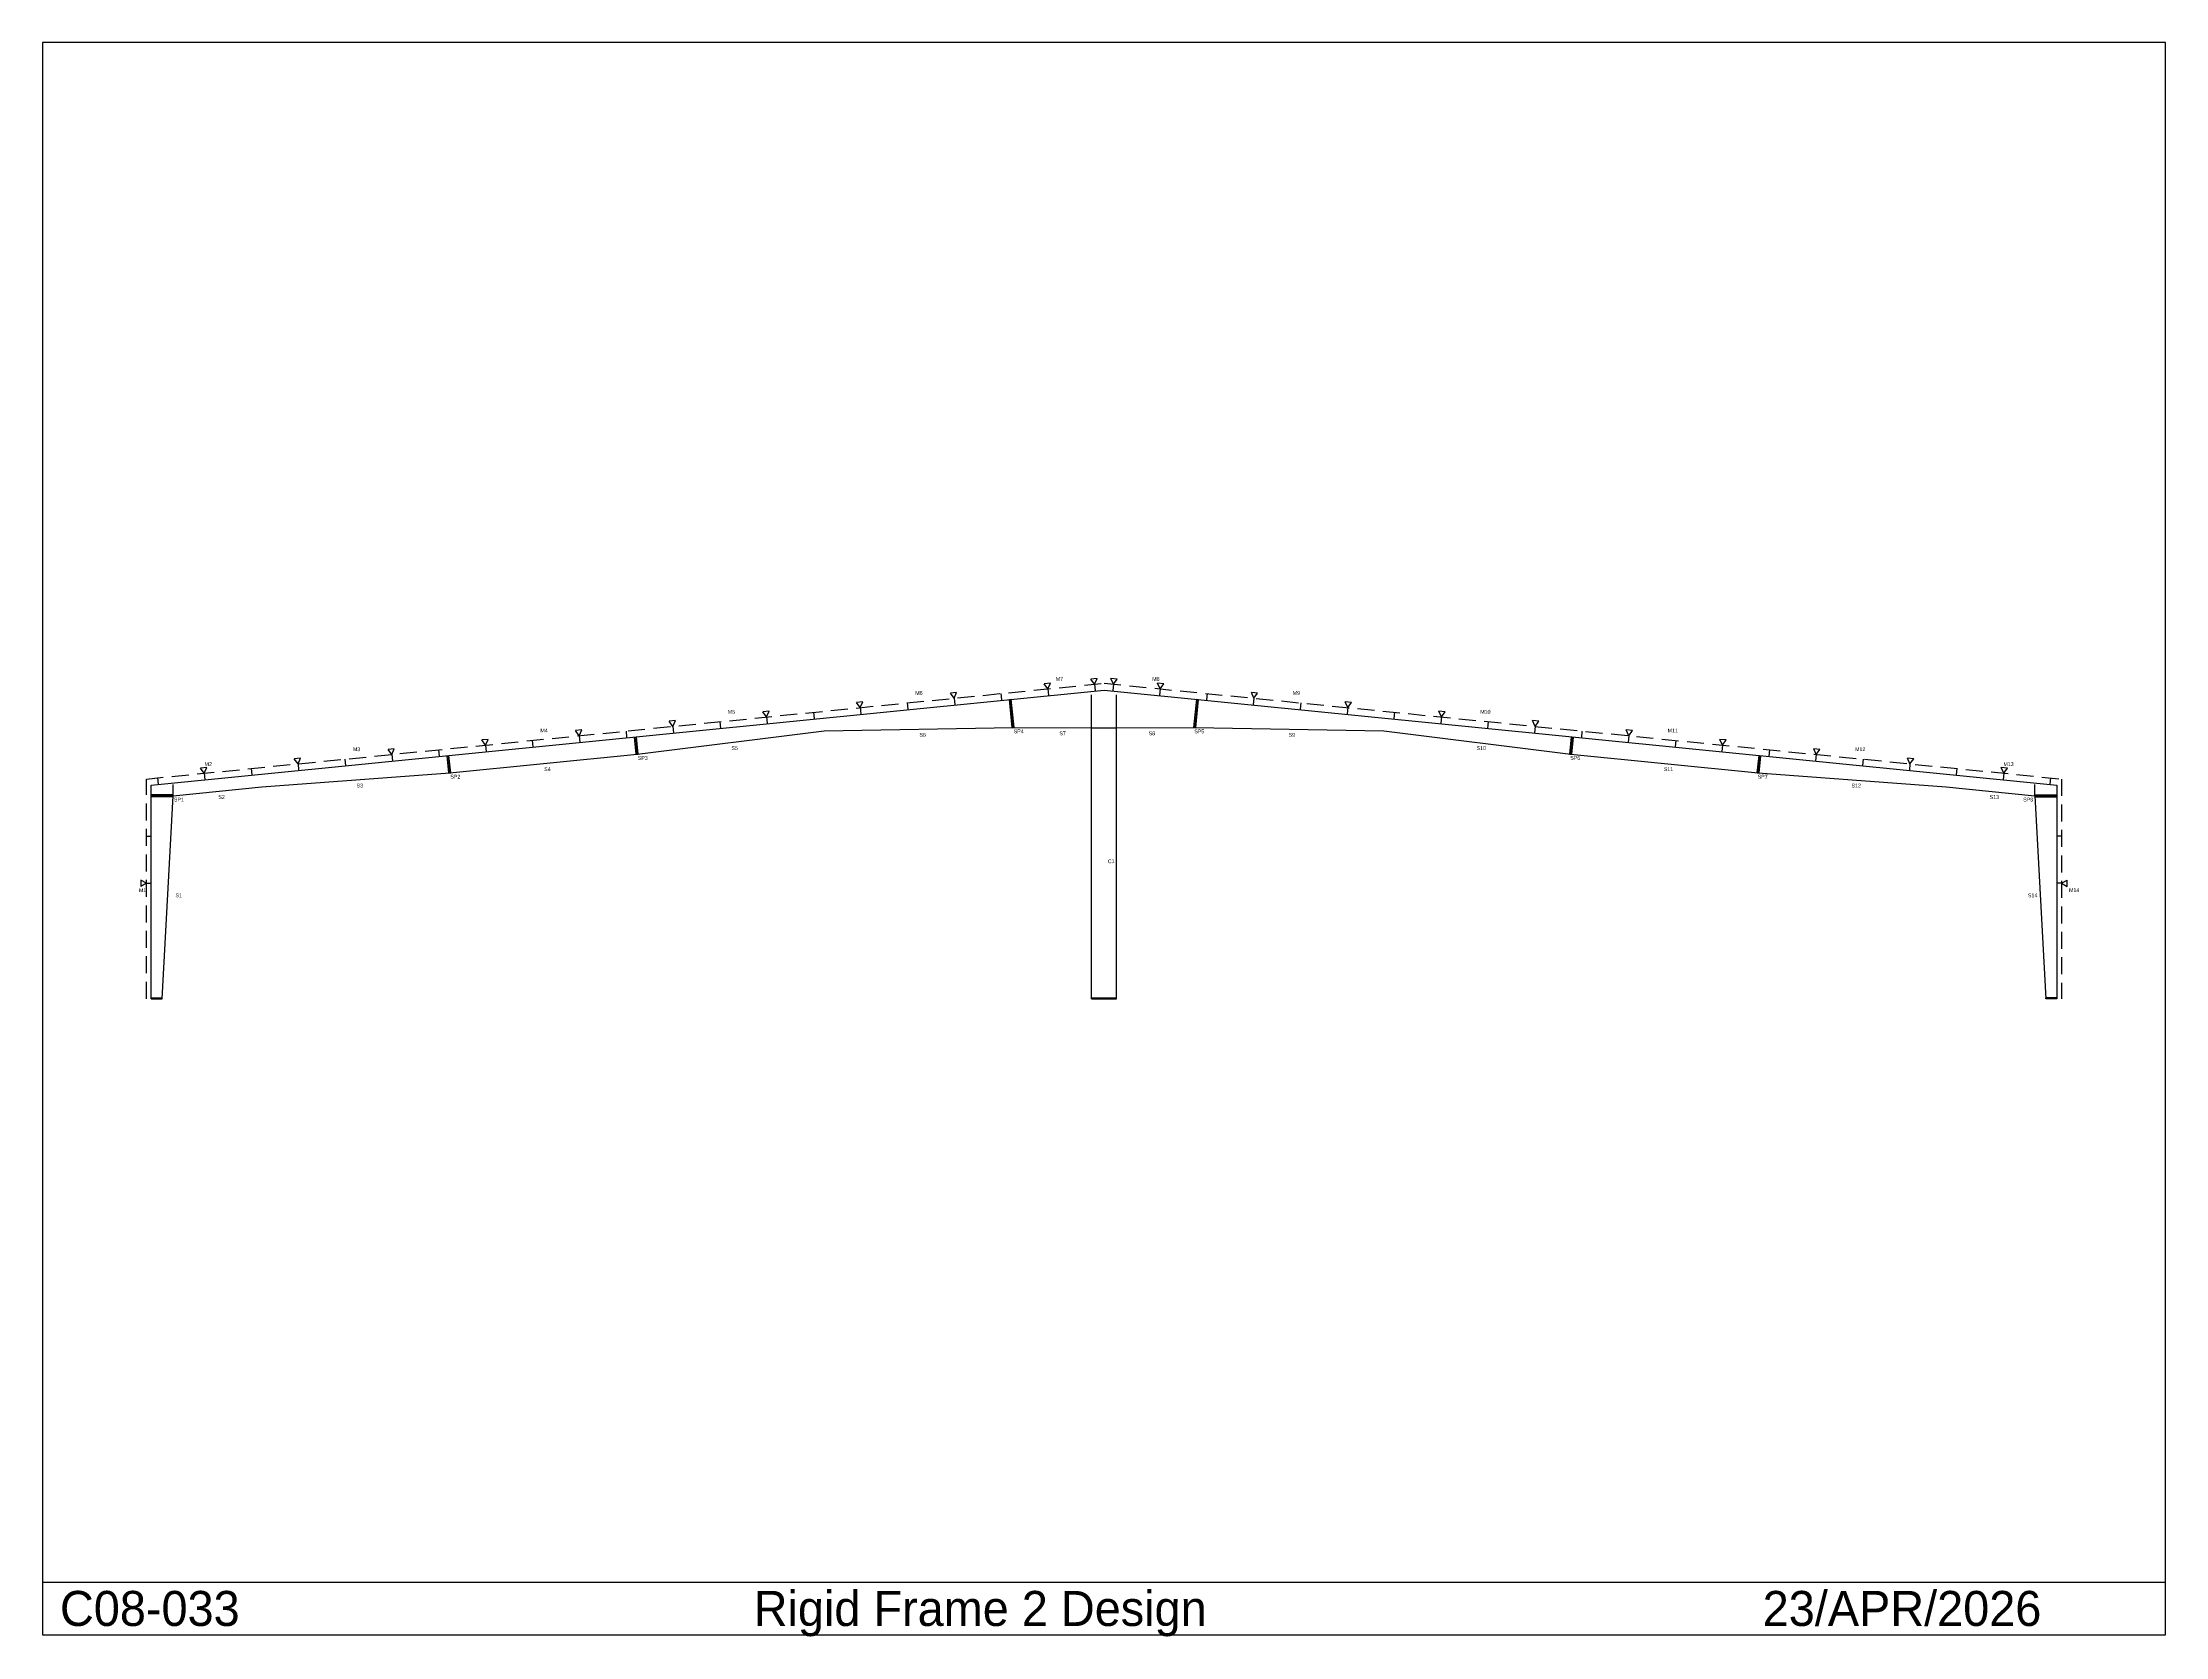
# Model space of a CAD drawing. Extents: x -3312 to 64312, y -20315 to 30460.
import ezdxf

# ---------------------------------------------------------------- set-up
doc = ezdxf.new("R2010")
doc.units = 0
doc.linetypes.add('CONTIN', pattern=[0])
doc.linetypes.add('DASHED', pattern=[811.47, 540.98, -270.49])
doc.layers.get('0').update_dxf_attribs({"linetype": 'CONTIN'})
for name, color, linetype in [('1', 7, 'CONTIN'), ('10', 7, 'CONTIN'), ('16', 7, 'CONTIN'), ('20', 1, 'CONTIN'), ('3', 7, 'CONTIN'), ('5', 5, 'DASHED'), ('8', 5, 'DASHED'), ('9', 7, 'CONTIN')]:
    doc.layers.add(name, color=color, linetype=linetype)

msp = doc.modelspace()

# ---------------------------------------------------------------- linework, layer by layer
for p, q in [((64311.625, 30460.477), (-3311.626, 30460.477)), ((-3311.626, 30460.477), (-3311.626, -20256.961)), ((64311.625, -20256.961), (64311.625, 30460.477)), ((-3311.626, -18583.285), (64311.625, -18583.285)), ((-3311.626, -20256.961), (64311.625, -20256.961))]:
    msp.add_line(p, q)
at = {"layer": '1'}
for p, q in [((156, 6798.522), (30500, 9832.923)), ((30500, 9832.923), (60844, 6798.522)), ((15630.74, 7793.253), (21586.037, 8539.531)), ((21586.037, 8539.531), (27606.012, 8639.034)), ((27606.012, 8639.034), (30500, 8633.169)), ((30500, 8633.169), (33393.969, 8639.034)), ((33393.969, 8639.034), (39413.941, 8539.533)), ((39413.941, 8539.533), (45369.238, 7793.255)), ((9660.517, 7196.231), (15630.74, 7793.253)), ((45369.238, 7793.255), (51339.461, 7196.233)), ((156, 0), (156, 6798.522)), ((3675.369, 6748.464), (9660.517, 7196.231)), ((51339.461, 7196.233), (57324.613, 6748.467)), ((60844, 6798.522), (60844, 0)), ((506, 0), (856, 6466.528)), ((856, 6466.528), (3675.369, 6748.464)), ((57324.613, 6748.467), (60144, 6466.528)), ((60144, 6466.528), (60494, 0)), ((156, 0), (506, 0)), ((156, 0), (506, 0)), ((60844, 0), (60494, 0))]:
    msp.add_line(p, q, dxfattribs=at)
at = {"layer": '10'}
for p, q in [((30106.303, 8633.967), (30106.303, 9677.595)), ((30893.701, 8633.967), (30893.701, 9677.595)), ((856, 6466.528), (856, 6828.323)), ((60144, 6466.528), (60144, 6828.323))]:
    msp.add_line(p, q, dxfattribs=at)
at = {"layer": '20'}
for p, q in [((30106.301, 0), (30106.303, 8633.967)), ((30893.699, 0), (30893.701, 8633.967))]:
    msp.add_line(p, q, dxfattribs=at)
at = {"layer": '3'}
for p, q in [((30284.217, 10203.507), (30084.064, 10183.501)), ((30201.469, 10020.146), (30084.064, 10183.501)), ((30201.469, 10020.146), (30284.217, 10203.507)), ((30798.512, 10020.148), (30715.779, 10203.517)), ((30915.934, 10183.492), (30715.779, 10203.517)), ((30798.512, 10020.148), (30915.934, 10183.492)), ((25806.549, 9755.741), (25606.396, 9735.735)), ((25723.801, 9572.381), (25606.396, 9735.735)), ((25723.801, 9572.381), (25806.549, 9755.741)), ((28791.662, 10054.252), (28591.51, 10034.246)), ((28708.914, 9870.892), (28591.51, 10034.246)), ((28708.914, 9870.892), (28791.662, 10054.252)), ((32291.066, 9870.894), (32208.336, 10054.262)), ((32408.488, 10034.237), (32208.336, 10054.262)), ((32291.066, 9870.894), (32408.488, 10034.237)), ((35276.18, 9572.382), (35193.445, 9755.751)), ((35393.598, 9735.727), (35193.445, 9755.751)), ((35276.18, 9572.382), (35393.598, 9735.727)), ((16851.217, 8860.208), (16651.062, 8840.201)), ((16768.467, 8676.847), (16651.062, 8840.201)), ((16768.467, 8676.847), (16851.217, 8860.208)), ((19836.326, 9158.719), (19636.172, 9138.712)), ((19753.578, 8975.357), (19636.172, 9138.712)), ((19753.578, 8975.357), (19836.326, 9158.719)), ((22821.439, 9457.229), (22621.285, 9437.224)), ((22738.689, 9273.869), (22621.285, 9437.224)), ((22738.689, 9273.869), (22821.439, 9457.229)), ((38261.289, 9273.871), (38178.559, 9457.239)), ((38378.711, 9437.214), (38178.559, 9457.239)), ((38261.289, 9273.871), (38378.711, 9437.214)), ((41246.402, 8975.36), (41163.668, 9158.729)), ((41363.824, 9138.703), (41163.668, 9158.729)), ((41246.402, 8975.36), (41363.824, 9138.703)), ((44231.512, 8676.849), (44148.777, 8860.217)), ((44348.934, 8840.192), (44148.777, 8860.217)), ((44231.512, 8676.849), (44348.934, 8840.192)), ((10880.992, 8263.185), (10680.838, 8243.179)), ((10798.243, 8079.824), (10680.838, 8243.179)), ((10798.243, 8079.824), (10880.992, 8263.185)), ((13866.104, 8561.696), (13665.949, 8541.689)), ((13783.354, 8378.335), (13665.949, 8541.689)), ((13783.354, 8378.335), (13866.104, 8561.696)), ((47216.621, 8378.338), (47133.887, 8561.706)), ((47334.043, 8541.682), (47133.887, 8561.706)), ((47216.621, 8378.338), (47334.043, 8541.682)), ((50201.734, 8079.826), (50119, 8263.194)), ((50319.156, 8243.17), (50119, 8263.194)), ((50201.734, 8079.826), (50319.156, 8243.17)), ((4910.769, 7666.163), (4710.616, 7646.156)), ((4828.02, 7482.802), (4710.616, 7646.156)), ((4828.02, 7482.802), (4910.769, 7666.163)), ((7895.88, 7964.674), (7695.727, 7944.667)), ((7813.131, 7781.313), (7695.727, 7944.667)), ((7813.131, 7781.313), (7895.88, 7964.674)), ((53186.848, 7781.315), (53104.113, 7964.684)), ((53304.27, 7944.659), (53104.113, 7964.684)), ((53186.848, 7781.315), (53304.27, 7944.659)), ((56171.961, 7482.804), (56089.227, 7666.172)), ((56289.379, 7646.148), (56089.227, 7666.172)), ((56171.961, 7482.804), (56289.379, 7646.148)), ((1925.657, 7367.652), (1725.504, 7347.646)), ((1842.908, 7184.291), (1725.504, 7347.646)), ((1842.908, 7184.291), (1925.657, 7367.652)), ((59157.07, 7184.292), (59074.336, 7367.661)), ((59274.492, 7347.636), (59074.336, 7367.661)), ((59157.07, 7184.292), (59274.492, 7347.636)), ((-174.216, 3780.584), (-174.225, 3579.433)), ((0.001, 3680), (-174.225, 3579.433)), ((0.001, 3680), (-174.216, 3780.584)), ((61000, 3680), (61174.227, 3780.567)), ((61000, 3680), (61174.219, 3579.417)), ((61174.219, 3579.417), (61174.227, 3780.567))]:
    msp.add_line(p, q, dxfattribs=at)
at = {"layer": '5'}
for p, q in [((25723.801, 9572.381), (25744.021, 9370.188)), ((27216.355, 9721.636), (27236.576, 9519.443)), ((28708.914, 9870.892), (28729.133, 9668.699)), ((30201.469, 10020.146), (30221.689, 9817.955)), ((30798.512, 10020.148), (30778.293, 9817.957)), ((32291.066, 9870.894), (32270.848, 9668.702)), ((33783.621, 9721.638), (33763.402, 9519.446)), ((35276.18, 9572.382), (35255.957, 9370.19)), ((18261.021, 8826.103), (18281.242, 8623.91)), ((19753.578, 8975.357), (19773.797, 8773.166)), ((21246.135, 9124.613), (21266.355, 8922.422)), ((22738.689, 9273.869), (22758.91, 9071.678)), ((24231.244, 9423.124), (24251.463, 9220.933)), ((36768.734, 9423.127), (36748.516, 9220.935)), ((38261.289, 9273.871), (38241.07, 9071.679)), ((39753.848, 9124.615), (39733.629, 8922.424)), ((41246.402, 8975.36), (41226.184, 8773.168)), ((42738.957, 8826.104), (42718.738, 8623.912)), ((12290.798, 8229.08), (12311.018, 8026.888)), ((13783.354, 8378.335), (13803.573, 8176.144)), ((15275.91, 8527.591), (15296.13, 8325.399)), ((16768.467, 8676.847), (16788.686, 8474.655)), ((44231.512, 8676.849), (44211.297, 8474.657)), ((45724.066, 8527.593), (45703.852, 8325.401)), ((47216.621, 8378.338), (47196.406, 8176.146)), ((48709.184, 8229.082), (48688.965, 8026.891)), ((4828.02, 7482.802), (4848.239, 7280.61)), ((6320.576, 7632.057), (6340.795, 7429.865)), ((7813.131, 7781.313), (7833.351, 7579.122)), ((9305.687, 7930.568), (9325.906, 7728.377)), ((10798.243, 8079.824), (10818.463, 7877.632)), ((50201.734, 8079.826), (50181.516, 7877.635)), ((51694.293, 7930.571), (51674.078, 7728.379)), ((53186.848, 7781.315), (53166.633, 7579.124)), ((54679.406, 7632.06), (54659.188, 7429.868)), ((56171.961, 7482.804), (56151.742, 7280.612)), ((350.353, 7035.035), (370.572, 6832.843)), ((1842.908, 7184.291), (1863.127, 6982.099)), ((3335.464, 7333.546), (3355.683, 7131.354)), ((57664.516, 7333.549), (57644.297, 7131.357)), ((59157.07, 7184.292), (59136.852, 6982.101)), ((60649.625, 7035.037), (60629.41, 6832.845)), ((0.002, 5180), (150.002, 5180)), ((61000, 5180), (60850, 5180)), ((0.001, 3680), (150.001, 3680)), ((61000, 3680), (60850, 3680))]:
    msp.add_line(p, q, dxfattribs=at)
at = {"layer": '8'}
for p, q in [((0, 7000), (30500, 10050)), ((30500, 10050), (61000, 7000)), ((0, 0), (0, 7000)), ((61000, 7000), (61000, 0))]:
    msp.add_line(p, q, dxfattribs=at)
at = {"layer": '9'}
for p, q in [((27486.131, 9531.535), (27546.787, 9537.602)), ((27575.684, 8636.002), (27486.131, 9531.535)), ((27516.459, 9534.568), (27606.012, 8639.034)), ((27636.34, 8642.067), (27546.787, 9537.602)), ((33363.641, 8642.067), (33453.191, 9537.604)), ((33483.52, 9534.57), (33393.969, 8639.034)), ((33424.297, 8636.002), (33513.848, 9531.537)), ((33453.191, 9537.604), (33513.848, 9531.537)), ((15545.686, 8337.491), (15606.342, 8343.557)), ((15600.412, 7790.22), (15545.686, 8337.491)), ((15576.014, 8340.523), (15630.74, 7793.253)), ((15661.069, 7796.286), (15606.342, 8343.557)), ((27575.684, 8636.002), (27636.34, 8642.067)), ((30106.303, 8633.967), (30893.701, 8633.967)), ((33363.641, 8642.067), (33424.297, 8636.002)), ((45338.91, 7796.289), (45393.637, 8343.559)), ((45423.965, 8340.526), (45369.238, 7793.255)), ((45393.637, 8343.559), (45454.293, 8337.493)), ((45399.566, 7790.223), (45454.293, 8337.493)), ((9575.461, 7740.468), (9636.119, 7746.534)), ((9630.188, 7193.198), (9575.461, 7740.468)), ((9605.79, 7743.501), (9660.517, 7196.231)), ((9690.846, 7199.264), (9636.119, 7746.534)), ((15600.412, 7790.22), (15661.069, 7796.286)), ((45338.91, 7796.289), (45399.566, 7790.223)), ((51309.133, 7199.266), (51363.859, 7746.537)), ((51394.188, 7743.504), (51339.461, 7196.233)), ((51363.859, 7746.537), (51424.516, 7740.471)), ((51369.789, 7193.2), (51424.516, 7740.471)), ((9630.188, 7193.198), (9690.846, 7199.264)), ((51309.133, 7199.266), (51369.789, 7193.2)), ((156, 6436.047), (156, 6497.008)), ((856, 6497.008), (156, 6497.008)), ((156, 6466.528), (856, 6466.528)), ((856, 6436.047), (156, 6436.047)), ((856, 6436.047), (856, 6497.008)), ((60144, 6497.008), (60144, 6436.047)), ((60144, 6497.008), (60844, 6497.008)), ((60844, 6466.528), (60144, 6466.528)), ((60144, 6436.047), (60844, 6436.047)), ((60844, 6497.008), (60844, 6436.047)), ((156, 30.48), (506, 30.48)), ((156, 0), (156, 30.48)), ((156, 0), (506, 0)), ((506, 0), (506, 30.48)), ((30106.301, 30.48), (30893.699, 30.48)), ((30106.301, 0), (30106.301, 30.48)), ((30106.301, 0), (30893.699, 0)), ((30893.699, 0), (30893.699, 30.48)), ((60844, 30.48), (60494, 30.48)), ((60494, 0), (60494, 30.48)), ((60844, 0), (60494, 0)), ((60844, 0), (60844, 30.48))]:
    msp.add_line(p, q, dxfattribs=at)

# ---------------------------------------------------------------- texts
for s, p in [('C08-033', (-2753.734, -19978.014)), ('Rigid Frame 2 Design', (19342.162, -19978.014)), ('23/APR/2026', (51480.113, -19978.014))]:
    msp.add_text(s, height=1115.784).set_placement(p)
at = {"layer": '16'}
for s, p in [('M7', (28964.062, 10125.383)), ('M8', (32035.924, 10125.384)), ('M6', (24487.184, 9677.693)), ('M9', (36512.797, 9677.696)), ('M5', (18516.961, 9080.672)), ('M10', (42483.02, 9080.675)), ('M4', (12546.738, 8483.649)), ('S6', (24620.287, 8346.653)), ('SP4', (27624.209, 8456.154)), ('S7', (29077.27, 8393.472)), ('S8', (31922.721, 8393.472)), ('SP5', (33375.77, 8456.154)), ('S9', (36379.691, 8346.654)), ('M11', (48453.242, 8483.651)), ('M2', (1851.62, 7414.138)), ('M3', (6576.515, 7886.627)), ('SP3', (15648.938, 7610.373)), ('S5', (18632.652, 7923.762)), ('S10', (42367.324, 7923.764)), ('SP6', (45351.039, 7610.375)), ('M12', (54423.465, 7886.63)), ('M13', (59148.375, 7414.139)), ('S3', (6692.206, 6729.717)), ('SP2', (9678.714, 7013.351)), ('S4', (12669.892, 7252.112)), ('S11', (48330.086, 7252.115)), ('SP7', (51321.262, 7013.353)), ('S12', (54307.777, 6729.72)), ('SP1', (874.197, 6283.647)), ('S2', (2289.947, 6364.867)), ('S13', (58710.047, 6364.868)), ('SP8', (59778.242, 6283.647)), ('M1', (-237.84, 3399.261)), ('M14', (61237.84, 3399.261)), ('S1', (924.84, 3233.264)), ('S14', (59928.855, 3233.264))]:
    msp.add_text(s, height=121.92, dxfattribs=at).set_placement(p)
msp.add_text('C1', height=121.92, rotation=1, dxfattribs=at).set_placement((30621.92, 4316.584))

doc.saveas('drawing.dxf')
